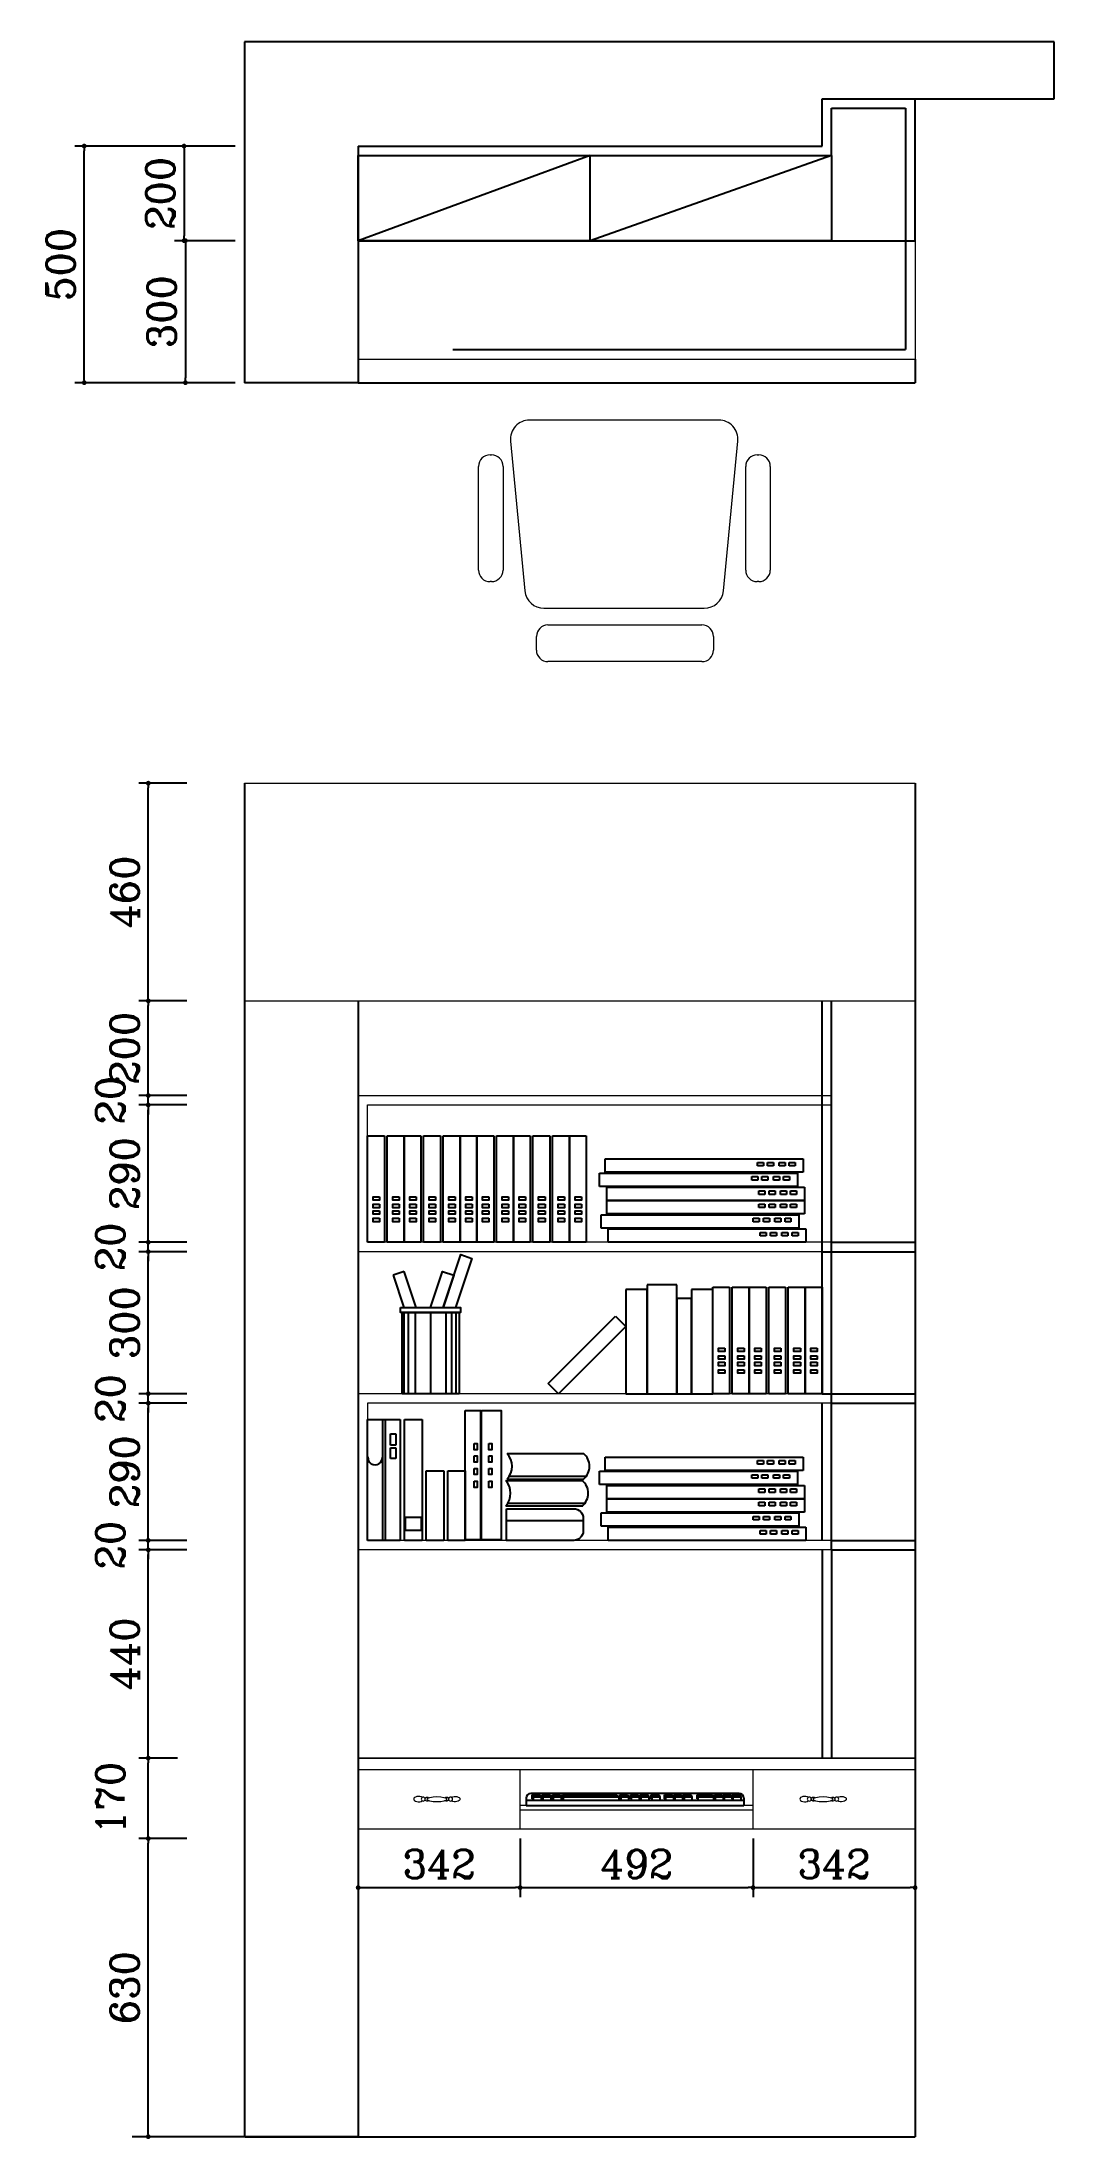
# Model space of a CAD drawing. Header units: millimetres. Extents: x 450898 to 533685, y -921830 to -458543.
# Drawn here: x 512456 to 514594, y -912494 to -908063 of the extents above; entities that cross this region are included whole.
import ezdxf

# ---------------------------------------------------------------- set-up
doc = ezdxf.new("R2010")
doc.units = ezdxf.units.MM
doc.header["$MEASUREMENT"] = 0
doc.header["$PDMODE"] = 3
doc.layers.get('0').update_dxf_attribs({"linetype": 'CONTINUOUS'})
doc.layers.get('DEFPOINTS').update_dxf_attribs({"linetype": 'CONTINUOUS'})
for name, color, linetype in [('3', 44, 'CONTINUOUS'), ('LAYER2', 4, 'CONTINUOUS'), ('LAYER4', 7, 'CONTINUOUS'), ('墙线', 5, 'CONTINUOUS'), ('家具', 7, 'CONTINUOUS'), ('家具内线', 8, 'CONTINUOUS'), ('家具外线', 4, 'CONTINUOUS')]:
    doc.layers.add(name, color=color, linetype=linetype)
doc.layers.add('门窗', color=4, linetype='CONTINUOUS', lineweight=13)
doc.styles.add('HZXY', font='complex.shx', dxfattribs={"bigfont": 'HZXY.shx'})
doc.styles.get("Standard").update_dxf_attribs({"font": 'complex.shx', "bigfont": 'hzxy.shx'})
doc.dimstyles.new('DIM30', dxfattribs={"dimtxt": 60, "dimasz": 10, "dimexe": 20, "dimexo": 20, "dimgap": 20, "dimtad": 1, "dimdec": 0, "dimzin": 0, "dimdsep": 46, "dimtxsty": 'HZXY', "dimblk": 'DOT', "dimcen": 0, "dimclrd": 2, "dimclre": 2, "dimclrt": 2, "dimadec": 0, "dimazin": 0, "dimtfac": 1, "dimtdec": 0, "dimtmove": 2, "dimatfit": 3, "dimfxl": 0, "dimtolj": 1, "dimtzin": 0, "dimarcsym": 0})

msp = doc.modelspace()

# ---------------------------------------------------------------- blocks, each defined once
blk = doc.blocks.new('A$C4FB95F37')
at = {"layer": '门窗'}
for p, q in [((73.6, 588.7), (73.6, 591.9)), ((97.9, 616.2), (317.1, 616.2)), ((341.4, 591.9), (341.4, 588.7)), ((361.1, 517.2), (44.4, 547.6)), ((317.1, 564.4), (97.9, 564.4)), ((0, 507.3), (0, 107.9)), ((457.3, 496.2), (486.2, 496.2)), ((397.8, 138.2), (397.8, 476.9)), ((433, 146.6), (433, 471.9)), ((510.5, 471.9), (510.5, 146.6)), ((44.4, 67.5), (361.1, 97.9)), ((486.2, 122.3), (457.3, 122.3)), ((97.9, 51.7), (317.1, 51.7)), ((73.6, 24.3), (73.6, 27.4)), ((317.1, 0), (97.9, 0)), ((341.4, 27.4), (341.4, 24.3))]:
    blk.add_line(p, q, dxfattribs=at)
for centre, radius, start, end in [((97.9, 591.9), 24.3, 90, 180), ((97.9, 588.7), 24.3, 180, 270), ((317.1, 591.9), 24.3, 0, 90), ((317.1, 588.7), 24.3, 270, 0), ((40.5, 507.3), 40.5, 84.5243, 180), ((357.3, 476.9), 40.5, 0, 84.5243), ((457.3, 471.9), 24.3, 90, 180), ((486.2, 471.9), 24.3, 0, 90), ((357.3, 138.2), 40.5, 275.4757, 0), ((457.3, 146.6), 24.3, 180, 270), ((486.2, 146.6), 24.3, 270, 0), ((40.5, 107.9), 40.5, 180, 275.4757), ((97.9, 27.4), 24.3, 90, 180), ((317.1, 27.4), 24.3, 0, 90), ((97.9, 24.3), 24.3, 180, 270), ((317.1, 24.3), 24.3, 270, 0)]:
    blk.add_arc(centre, radius, start, end, dxfattribs=at)
blk = doc.blocks.new('A$C0ECD4FA4')
at = {"color": 8}
for centre in [(21, 6.3), (81.2, 6.3)]:
    blk.add_circle(centre, 4.4, dxfattribs=at)
for centre, start, end in [((29.6, 6.3), 44.0172, 308.4791), ((72.5, 6.3), 231.5209, 135.9828)]:
    blk.add_arc(centre, 4.4, start, end, dxfattribs=at)
blk.add_ellipse((10.5, 6.3), major_axis=(-10.5, 0), ratio=0.554056, start_param=3.829133, end_param=8.737237, dxfattribs=at)
at = {"color": 8, "extrusion": (0, 0, -1)}
blk.add_ellipse((51.1, 6), major_axis=(22, 0), ratio=0.272936, dxfattribs=at)
blk.add_ellipse((91.7, 6.3), major_axis=(10.5, 0), ratio=0.554056, start_param=3.829133, end_param=8.737237, dxfattribs=at)
blk = doc.blocks.new('ncf')
at = {"layer": '家具内线'}
for p, q in [((25486.3, -7437.2), (25488.6, -7441)), ((25488.6, -7449.2), (25488.6, -7441)), ((25488.6, -7441), (25504.7, -7441)), ((25507.2, -7437.2), (25509.5, -7441)), ((25509.5, -7449.2), (25509.5, -7441)), ((25509.5, -7441), (25525.5, -7441)), ((25529.1, -7437.2), (25531.4, -7441)), ((25531.4, -7449.2), (25531.4, -7441)), ((25531.4, -7441), (25547.5, -7441)), ((25552.3, -7441), (25669, -7441)), ((25552.3, -7449.2), (25552.3, -7441)), ((25671.4, -7437.2), (25673.7, -7441)), ((25673.7, -7449.2), (25673.7, -7441)), ((25673.7, -7441), (25689.8, -7441)), ((25687.5, -7437.2), (25687.5, -7441)), ((25693.4, -7437.2), (25695.7, -7441)), ((25695.7, -7449.2), (25695.7, -7441)), ((25695.7, -7441), (25711.8, -7441)), ((25714.2, -7437.2), (25716.5, -7441)), ((25716.5, -7449.2), (25716.5, -7441)), ((25716.5, -7441), (25732.6, -7441)), ((25737.3, -7437.2), (25739.6, -7441)), ((25739.6, -7449.2), (25739.6, -7441)), ((25739.6, -7441), (25755.7, -7441)), ((25765.8, -7437.2), (25768.1, -7441)), ((25768.1, -7449.2), (25768.1, -7441)), ((25768.1, -7441), (25784.2, -7441)), ((25785.5, -7437.2), (25787.8, -7441)), ((25787.8, -7441), (25803.8, -7441)), ((25787.8, -7449.2), (25787.8, -7441)), ((25805.2, -7437.2), (25807.5, -7441)), ((25807.5, -7449.2), (25807.5, -7441)), ((25807.5, -7441), (25823.6, -7441)), ((25834.4, -7437.2), (25836.7, -7441)), ((25836.7, -7449.2), (25836.7, -7441)), ((25836.7, -7441), (25852.8, -7441)), ((25852.9, -7441), (25869, -7441)), ((25871.2, -7437.2), (25873.5, -7441)), ((25873.5, -7449.2), (25873.5, -7441)), ((25873.5, -7441), (25889.6, -7441)), ((25890.2, -7437.2), (25892.5, -7441)), ((25892.5, -7449.2), (25892.5, -7441)), ((25892.5, -7441), (25908.6, -7441)), ((25908.5, -7437.2), (25910.8, -7441)), ((25910.8, -7449.2), (25910.8, -7441)), ((25910.8, -7441), (25926.9, -7441))]:
    blk.add_line(p, q, dxfattribs=at)
at = {"layer": '家具外线', "color": 44}
for p, q in [((25473, -7444.2), (25473, -7459.2)), ((25923, -7434.2), (25483, -7434.2)), ((25486.3, -7437.2), (25502.4, -7437.2)), ((25486.3, -7445.4), (25486.3, -7437.2)), ((25502.4, -7437.2), (25504.7, -7441)), ((25504.7, -7441), (25504.7, -7449.2)), ((25507.2, -7437.2), (25523.3, -7437.2)), ((25507.2, -7445.4), (25507.2, -7437.2)), ((25523.3, -7437.2), (25525.5, -7441)), ((25525.5, -7441), (25525.5, -7449.2)), ((25529.1, -7437.2), (25545.2, -7437.2)), ((25529.1, -7445.4), (25529.1, -7437.2)), ((25545.2, -7437.2), (25547.5, -7441)), ((25547.5, -7441), (25547.5, -7449.2)), ((25550, -7437.2), (25663.1, -7437.2)), ((25550, -7445.4), (25550, -7437.2)), ((25550, -7437.2), (25552.3, -7441)), ((25663.1, -7437.2), (25663.1, -7441)), ((25669, -7441), (25663.1, -7437.2)), ((25669, -7441), (25669, -7449.2)), ((25671.4, -7437.2), (25687.5, -7437.2)), ((25671.4, -7445.4), (25671.4, -7437.2)), ((25687.5, -7437.2), (25689.8, -7441)), ((25689.8, -7441), (25689.8, -7449.2)), ((25693.4, -7437.2), (25709.5, -7437.2)), ((25693.4, -7445.4), (25693.4, -7437.2)), ((25709.5, -7437.2), (25711.8, -7441)), ((25711.8, -7441), (25711.8, -7449.2)), ((25714.2, -7437.2), (25730.3, -7437.2)), ((25714.2, -7445.4), (25714.2, -7437.2)), ((25730.3, -7437.2), (25732.6, -7441)), ((25732.6, -7441), (25732.6, -7449.2)), ((25737.3, -7437.2), (25753.4, -7437.2)), ((25737.3, -7445.4), (25737.3, -7437.2)), ((25753.4, -7437.2), (25755.7, -7441)), ((25755.7, -7441), (25755.7, -7449.2)), ((25765.8, -7437.2), (25781.9, -7437.2)), ((25765.8, -7445.4), (25765.8, -7437.2)), ((25781.9, -7437.2), (25784.2, -7441)), ((25784.2, -7441), (25784.2, -7449.2)), ((25785.5, -7437.2), (25801.6, -7437.2)), ((25785.5, -7445.4), (25785.5, -7437.2)), ((25801.6, -7437.2), (25803.8, -7441)), ((25803.8, -7441), (25803.8, -7449.2)), ((25805.2, -7445.4), (25805.2, -7437.2)), ((25805.2, -7437.2), (25821.3, -7437.2)), ((25821.3, -7437.2), (25823.6, -7441)), ((25823.6, -7441), (25823.6, -7449.2)), ((25834.4, -7437.2), (25850.5, -7437.2)), ((25834.4, -7445.4), (25834.4, -7437.2)), ((25850.6, -7437.2), (25866.7, -7437.2)), ((25866.7, -7437.2), (25869, -7441)), ((25869, -7441), (25869, -7449.2)), ((25871.2, -7445.4), (25871.2, -7437.2)), ((25871.2, -7437.2), (25887.3, -7437.2)), ((25887.3, -7437.2), (25889.6, -7441)), ((25889.6, -7441), (25889.6, -7449.2)), ((25890.2, -7437.2), (25906.3, -7437.2)), ((25890.2, -7445.4), (25890.2, -7437.2)), ((25906.3, -7437.2), (25908.5, -7441)), ((25908.5, -7437.2), (25924.6, -7437.2)), ((25908.5, -7445.4), (25908.5, -7437.2)), ((25908.6, -7441), (25908.6, -7449.2)), ((25924.6, -7437.2), (25926.9, -7441)), ((25926.9, -7441), (25926.9, -7449.2)), ((25933, -7444.2), (25933, -7459.2)), ((25933, -7449.2), (25473, -7449.2)), ((25473, -7459.2), (25933, -7459.2)), ((25486.3, -7445.4), (25488.6, -7449.2)), ((25509.5, -7449.2), (25507.2, -7445.4)), ((25531.4, -7449.2), (25529.1, -7445.4)), ((25552.3, -7449.2), (25550, -7445.4)), ((25671.4, -7445.4), (25673.7, -7449.2)), ((25693.4, -7445.4), (25695.7, -7449.2)), ((25714.2, -7445.4), (25716.5, -7449.2)), ((25737.3, -7445.4), (25739.6, -7449.2)), ((25765.8, -7445.4), (25768.1, -7449.2)), ((25785.5, -7445.4), (25787.8, -7449.2)), ((25805.2, -7445.4), (25807.5, -7449.2)), ((25834.4, -7445.4), (25836.7, -7449.2)), ((25871.2, -7445.4), (25873.5, -7449.2)), ((25890.2, -7445.4), (25892.5, -7449.2))]:
    blk.add_line(p, q, dxfattribs=at)
at = {"layer": '家具外线'}
blk.add_line((25550, -7445.4), (25550, -7437.2), dxfattribs=at)
at = {"layer": '家具外线', "color": 44}
for centre, start, end in [((25483, -7444.2), 90, 180), ((25923, -7444.2), 0, 90)]:
    blk.add_arc(centre, 10, start, end, dxfattribs=at)
blk = doc.blocks.new('etyu57u')
at = {"layer": '3', "color": 8}
for p, q in [((456618.5, -361829.6), (456654.2, -361829.6)), ((456618.5, -362054.3), (456618.5, -361829.6)), ((456654.2, -361829.6), (456654.2, -362054.3)), ((456659.8, -361829.6), (456695.5, -361829.6)), ((456659.8, -362054.3), (456659.8, -361829.6)), ((456695.5, -361829.6), (456731.2, -361829.6)), ((456695.5, -362054.3), (456695.5, -361829.6)), ((456695.5, -361829.6), (456695.5, -362054.3)), ((456731.2, -361829.6), (456731.2, -362054.3)), ((456736.8, -362054.3), (456736.8, -361829.6)), ((456736.8, -361829.6), (456772.5, -361829.6)), ((456772.5, -361829.6), (456772.5, -362054.3)), ((456778.2, -361829.6), (456813.8, -361829.6)), ((456778.2, -362054.3), (456778.2, -361829.6)), ((456813.8, -361829.6), (456849.5, -361829.6)), ((456813.8, -361829.6), (456813.8, -362054.3)), ((456813.8, -362054.3), (456813.8, -361829.6)), ((456849.5, -361829.6), (456849.5, -362054.3)), ((456654.2, -362054.3), (456618.5, -362054.3)), ((456695.5, -362054.3), (456659.8, -362054.3)), ((456731.2, -362054.3), (456695.5, -362054.3)), ((456772.5, -362054.3), (456736.8, -362054.3)), ((456813.8, -362054.3), (456778.2, -362054.3)), ((456849.5, -362054.3), (456813.8, -362054.3))]:
    blk.add_line(p, q, dxfattribs=at)
for points in [[(456643.9, -361958.2), (456643.9, -361965.5), (456630.4, -361965.5), (456630.4, -361958.2)], [(456643.9, -361974), (456643.9, -361981.3), (456630.4, -361981.3), (456630.4, -361974)], [(456643.9, -361987.9), (456643.9, -361995.3), (456630.4, -361995.3), (456630.4, -361987.9)], [(456685.2, -361958.2), (456685.2, -361965.5), (456671.7, -361965.5), (456671.7, -361958.2)], [(456685.2, -361974), (456685.2, -361981.3), (456671.7, -361981.3), (456671.7, -361974)], [(456685.2, -361987.9), (456685.2, -361995.3), (456671.7, -361995.3), (456671.7, -361987.9)], [(456720.9, -361958.2), (456720.9, -361965.5), (456707.4, -361965.5), (456707.4, -361958.2)], [(456720.9, -361974), (456720.9, -361981.3), (456707.4, -361981.3), (456707.4, -361974)], [(456720.9, -361987.9), (456720.9, -361995.3), (456707.4, -361995.3), (456707.4, -361987.9)], [(456762.2, -361958.2), (456762.2, -361965.5), (456748.7, -361965.5), (456748.7, -361958.2)], [(456762.2, -361974), (456762.2, -361981.3), (456748.7, -361981.3), (456748.7, -361974)], [(456762.2, -361987.9), (456762.2, -361995.3), (456748.7, -361995.3), (456748.7, -361987.9)], [(456803.6, -361958.2), (456803.6, -361965.5), (456790.1, -361965.5), (456790.1, -361958.2)], [(456803.6, -361974), (456803.6, -361981.3), (456790.1, -361981.3), (456790.1, -361974)], [(456803.6, -361987.9), (456803.6, -361995.3), (456790.1, -361995.3), (456790.1, -361987.9)], [(456839.2, -361958.2), (456839.2, -361965.5), (456825.7, -361965.5), (456825.7, -361958.2)], [(456839.2, -361974), (456839.2, -361981.3), (456825.7, -361981.3), (456825.7, -361974)], [(456839.2, -361987.9), (456839.2, -361995.3), (456825.7, -361995.3), (456825.7, -361987.9)], [(456643.9, -362003.7), (456643.9, -362011), (456630.4, -362011), (456630.4, -362003.7)], [(456685.2, -362003.7), (456685.2, -362011), (456671.7, -362011), (456671.7, -362003.7)], [(456720.9, -362003.7), (456720.9, -362011), (456707.4, -362011), (456707.4, -362003.7)], [(456762.2, -362003.7), (456762.2, -362011), (456748.7, -362011), (456748.7, -362003.7)], [(456803.6, -362003.7), (456803.6, -362011), (456790.1, -362011), (456790.1, -362003.7)], [(456839.2, -362003.7), (456839.2, -362011), (456825.7, -362011), (456825.7, -362003.7)]]:
    blk.add_lwpolyline(points, close=True, dxfattribs=at)
blk = doc.blocks.new('A$C261001CD')
at = {"layer": 'LAYER4', "color": 44}
for p, q in [((0, 0), (0, 255.1)), ((0, 255.1), (36.8, 255.1)), ((32.2, 0), (32.2, 255.1)), ((32.2, 255.1), (69, 255.1)), ((36.8, 255.1), (36.8, 0)), ((48, 201.3), (48, 225.2)), ((48, 225.2), (59.3, 225.2)), ((59.3, 225.2), (59.3, 201.3)), ((69, 255.1), (69, 0)), ((78.2, 0), (78.2, 255.1)), ((78.2, 255.1), (115, 255.1)), ((115, 255.1), (115, 0)), ((59.3, 201.3), (48, 201.3)), ((48.6, 173.3), (48.6, 195.9)), ((48.6, 195.9), (59.3, 195.9)), ((59.3, 195.9), (59.3, 173.3)), ((59.3, 173.3), (48.6, 173.3)), ((123.9, 0), (123.9, 147.1)), ((123.9, 147.1), (160.7, 147.1)), ((160.7, 147.1), (160.7, 0)), ((169.5, 0), (169.5, 147.1)), ((169.5, 147.1), (206.3, 147.1)), ((206.3, 147.1), (206.3, 0)), ((79.9, 21), (79.9, 48.9)), ((79.9, 48.9), (113.2, 48.9)), ((113.2, 48.9), (113.2, 21)), ((36.8, 0), (0, 0)), ((69, 0), (32.2, 0)), ((115, 0), (78.2, 0)), ((113.2, 21), (79.9, 21)), ((160.7, 0), (123.9, 0)), ((206.3, 0), (169.5, 0))]:
    blk.add_line(p, q, dxfattribs=at)
blk.add_arc((16, 175), 15.4, 173.9022, 3.6087, dxfattribs=at)
blk = doc.blocks.new('A$C64302B86')
at = {"color": 44}
for p, q in [((23.6, 258.5), (0, 250.6)), ((0, 250.6), (22.7, 182.4)), ((48.9, 182.4), (23.6, 258.5)), ((19, 171.4), (139.4, 171.4)), ((19, 0), (19, 171.4)), ((23.7, 0), (23.7, 171.4)), ((32.4, 0), (32.4, 171.4)), ((47, 0), (47, 171.4)), ((79.7, 0), (79.7, 171.4)), ((111.8, 0), (111.8, 171.4)), ((124, 0), (124, 171.4)), ((133.4, 0), (133.4, 171.4)), ((139.4, 171.4), (139.4, 0)), ((139.4, 0), (19, 0))]:
    blk.add_line(p, q, dxfattribs=at)
for points in [[(105.8, 182.4), (142.8, 293.8), (166.4, 285.9), (131.9, 182.4)], [(79.3, 182.4), (104.6, 258.5), (128.2, 250.6), (105.5, 182.4)]]:
    blk.add_lwpolyline(points, dxfattribs=at)
blk.add_lwpolyline([(15.9, 182.4), (142.7, 182.4), (142.7, 171.4), (15.9, 171.4)], close=True, dxfattribs=at)
blk = doc.blocks.new('A$C3E9810D8')
at = {"layer": 'LAYER2', "color": 0}
for p, q in [((208.9, 230), (208.9, 0)), ((271.6, 230), (208.9, 230)), ((271.6, 0), (271.6, 230)), ((163.9, 220), (163.9, 0)), ((208.9, 220), (163.9, 220)), ((208.9, 0), (208.9, 220)), ((271.6, 201.1), (271.6, 0)), ((302.3, 201.1), (271.6, 201.1)), ((302.3, 220), (302.3, 0)), ((347.3, 220), (302.3, 220)), ((302.3, 0), (302.3, 201.1)), ((347.3, 0), (347.3, 220)), ((0, 21.7), (142.2, 163.9)), ((163.9, 142.2), (21.7, 0)), ((142.2, 163.9), (163.9, 142.2)), ((21.7, 0), (0, 21.7)), ((163.9, 0), (208.9, 0)), ((208.9, 0), (271.6, 0)), ((271.6, 0), (302.3, 0)), ((302.3, 0), (347.3, 0))]:
    blk.add_line(p, q, dxfattribs=at)
blk = doc.blocks.new('A$C4542483F')
blk.add_blockref('A$C3E9810D8', (0, 0))
blk = doc.blocks.new('A$C62626C3C')
blk.add_blockref('A$C4542483F', (0, 0))
blk = doc.blocks.new('A$C2EC76EC7')
at = {"xscale": -1}
blk.add_blockref('A$C62626C3C', (347.3, 0), dxfattribs=at)
blk = doc.blocks.new('tyry')
at = {"color": 0}
for p, q in [((44769.5, -94756.9), (44769.5, -94728.7)), ((44781.5, -94727), (44781.5, -94698.8)), ((44781.5, -94698.8), (45199.5, -94698.8)), ((45187.6, -94728.7), (45187.6, -94756.9)), ((45199.5, -94698.8), (45199.5, -94727)), ((44784.5, -94786.9), (44784.5, -94758.7)), ((45202.5, -94758.7), (45202.5, -94786.9)), ((44772.5, -94845), (44772.5, -94816.8)), ((44772.5, -94816.8), (45190.6, -94816.8)), ((44784.5, -94815), (44784.5, -94786.9)), ((45190.6, -94816.8), (45190.6, -94845)), ((45202.5, -94786.9), (45202.5, -94815)), ((45190.6, -94845), (44772.5, -94845)), ((44787.5, -94874.9), (44787.5, -94846.7)), ((45205.5, -94846.7), (45205.5, -94874.9)), ((45205.5, -94874.9), (44787.5, -94874.9))]:
    blk.add_line(p, q, dxfattribs=at)
at = {"color": 44}
for p, q in [((44769.5, -94728.7), (45187.6, -94728.7)), ((45199.5, -94727), (44781.5, -94727)), ((45091, -94743.7), (45091, -94736.1)), ((45091, -94736.1), (45103.7, -94736.1)), ((45103, -94713.8), (45103, -94706.2)), ((45103, -94706.2), (45115.7, -94706.2)), ((45115.7, -94713.8), (45103, -94713.8)), ((45103.7, -94736.1), (45103.7, -94743.7)), ((45112.5, -94743.7), (45112.5, -94736.1)), ((45112.5, -94736.1), (45125.2, -94736.1)), ((45115.7, -94706.2), (45115.7, -94713.8)), ((45124.5, -94713.8), (45124.5, -94706.2)), ((45124.5, -94706.2), (45137.2, -94706.2)), ((45137.2, -94713.8), (45124.5, -94713.8)), ((45125.2, -94736.1), (45125.2, -94743.7)), ((45136.6, -94743.7), (45136.6, -94736.1)), ((45136.6, -94736.1), (45149.3, -94736.1)), ((45137.2, -94706.2), (45137.2, -94713.8)), ((45148.6, -94713.8), (45148.6, -94706.2)), ((45148.6, -94706.2), (45161.3, -94706.2)), ((45161.3, -94713.8), (45148.6, -94713.8)), ((45149.3, -94736.1), (45149.3, -94743.7)), ((45158.2, -94743.7), (45158.2, -94736.1)), ((45158.2, -94736.1), (45170.8, -94736.1)), ((45161.3, -94706.2), (45161.3, -94713.8)), ((45170.2, -94713.8), (45170.2, -94706.2)), ((45170.2, -94706.2), (45182.8, -94706.2)), ((45182.8, -94713.8), (45170.2, -94713.8)), ((45170.8, -94736.1), (45170.8, -94743.7)), ((45182.8, -94706.2), (45182.8, -94713.8)), ((45187.6, -94756.9), (44769.5, -94756.9)), ((44784.5, -94758.7), (45202.5, -94758.7)), ((45103.7, -94743.7), (45091, -94743.7)), ((45106, -94773.7), (45106, -94766.1)), ((45106, -94766.1), (45118.7, -94766.1)), ((45118.7, -94773.7), (45106, -94773.7)), ((45125.2, -94743.7), (45112.5, -94743.7)), ((45118.7, -94766.1), (45118.7, -94773.7)), ((45127.5, -94773.7), (45127.5, -94766.1)), ((45127.5, -94766.1), (45140.2, -94766.1)), ((45140.2, -94773.7), (45127.5, -94773.7)), ((45149.3, -94743.7), (45136.6, -94743.7)), ((45140.2, -94766.1), (45140.2, -94773.7)), ((45151.6, -94773.7), (45151.6, -94766.1)), ((45151.6, -94766.1), (45164.3, -94766.1)), ((45164.3, -94773.7), (45151.6, -94773.7)), ((45170.8, -94743.7), (45158.2, -94743.7)), ((45164.3, -94766.1), (45164.3, -94773.7)), ((45173.1, -94773.7), (45173.1, -94766.1)), ((45173.1, -94766.1), (45185.8, -94766.1)), ((45185.8, -94773.7), (45173.1, -94773.7)), ((45185.8, -94766.1), (45185.8, -94773.7)), ((45202.5, -94786.9), (44784.5, -94786.9)), ((44784.5, -94786.9), (45202.5, -94786.9)), ((45202.5, -94815), (44784.5, -94815)), ((45094, -94824.2), (45106.7, -94824.2)), ((45094, -94831.8), (45094, -94824.2)), ((45106, -94794.2), (45118.7, -94794.2)), ((45106, -94801.8), (45106, -94794.2)), ((45118.7, -94801.8), (45106, -94801.8)), ((45106.7, -94824.2), (45106.7, -94831.8)), ((45115.5, -94824.2), (45128.2, -94824.2)), ((45115.5, -94831.8), (45115.5, -94824.2)), ((45118.7, -94794.2), (45118.7, -94801.8)), ((45127.5, -94794.2), (45140.2, -94794.2)), ((45127.5, -94801.8), (45127.5, -94794.2)), ((45140.2, -94801.8), (45127.5, -94801.8)), ((45128.2, -94824.2), (45128.2, -94831.8)), ((45139.6, -94824.2), (45152.3, -94824.2)), ((45139.6, -94831.8), (45139.6, -94824.2)), ((45140.2, -94794.2), (45140.2, -94801.8)), ((45151.6, -94794.2), (45164.3, -94794.2)), ((45151.6, -94801.8), (45151.6, -94794.2)), ((45164.3, -94801.8), (45151.6, -94801.8)), ((45152.3, -94824.2), (45152.3, -94831.8)), ((45161.2, -94824.2), (45173.8, -94824.2)), ((45161.2, -94831.8), (45161.2, -94824.2)), ((45164.3, -94794.2), (45164.3, -94801.8)), ((45173.1, -94794.2), (45185.8, -94794.2)), ((45173.1, -94801.8), (45173.1, -94794.2)), ((45185.8, -94801.8), (45173.1, -94801.8)), ((45173.8, -94824.2), (45173.8, -94831.8)), ((45185.8, -94794.2), (45185.8, -94801.8)), ((44787.5, -94846.7), (45205.5, -94846.7)), ((45106.7, -94831.8), (45094, -94831.8)), ((45109, -94854.1), (45121.7, -94854.1)), ((45109, -94861.7), (45109, -94854.1)), ((45121.7, -94861.7), (45109, -94861.7)), ((45128.2, -94831.8), (45115.5, -94831.8)), ((45121.7, -94854.1), (45121.7, -94861.7)), ((45130.5, -94854.1), (45143.2, -94854.1)), ((45130.5, -94861.7), (45130.5, -94854.1)), ((45143.2, -94861.7), (45130.5, -94861.7)), ((45152.3, -94831.8), (45139.6, -94831.8)), ((45143.2, -94854.1), (45143.2, -94861.7)), ((45154.6, -94854.1), (45167.3, -94854.1)), ((45154.6, -94861.7), (45154.6, -94854.1)), ((45167.3, -94861.7), (45154.6, -94861.7)), ((45173.8, -94831.8), (45161.2, -94831.8)), ((45167.3, -94854.1), (45167.3, -94861.7)), ((45176.1, -94854.1), (45188.8, -94854.1)), ((45176.1, -94861.7), (45176.1, -94854.1)), ((45188.8, -94861.7), (45176.1, -94861.7)), ((45188.8, -94854.1), (45188.8, -94861.7))]:
    blk.add_line(p, q, dxfattribs=at)
at = {"color": 0, "oblique": -180, "text_generation_flag": 6, "flags": 9}
for tag in ['XSIZE', 'YSIZE']:
    blk.add_attdef(tag, (44784.5, -94786.9), '', height=0.64, rotation=180, dxfattribs=at)
at = {"color": 44, "oblique": -180, "text_generation_flag": 6, "flags": 9}
for tag in ['YSIZE', 'XSIZE']:
    blk.add_attdef(tag, (44787.5, -94874.9), '', height=0.64, rotation=180, dxfattribs=at)
blk = doc.blocks.new('A$C0CC0428E')
at = {"layer": '门窗'}
for p, q in [((0, 960), (1000, 960)), ((0, 630), (0, 940)), ((20, 940), (1000, 940)), ((20, 650), (20, 940)), ((1000, 960), (1000, 940)), ((980, 630), (0, 630)), ((1000, 650), (20, 650)), ((980, 630), (980, 330)), ((1000, 650), (1000, 310)), ((980, 330), (0, 330)), ((0, 330), (0, 0)), ((1000, 310), (20, 310)), ((20, 310), (20, 20)), ((1000, 0), (0, 0)), ((1000, 20), (20, 20)), ((1000, 0), (1000, 20))]:
    blk.add_line(p, q, dxfattribs=at)
blk = doc.blocks.new('A$C25B13C5D')
at = {"layer": 'LAYER4', "color": 44}
for p, q in [((88.4, 183.4), (250.7, 183.4)), ((93.1, 135.4), (255.4, 135.4)), ((85.7, 126.6), (248, 126.6)), ((88.4, 129.5), (250.7, 129.5)), ((85.7, 72.7), (248, 72.7)), ((90.4, 78.5), (252.7, 78.5)), ((86.9, 42.2), (249.2, 42.2))]:
    blk.add_line(p, q, dxfattribs=at)
for points in [[(0, 274.3), (31.8, 274.3), (31.8, 1.1), (0, 1.1)], [(34.6, 274.3), (75.9, 274.3), (75.9, 1.1), (34.6, 1.1)], [(18.8, 204.6), (25.3, 204.6), (25.3, 191.5), (18.8, 191.5)], [(18.8, 178.3), (25.3, 178.3), (25.3, 165.2), (18.8, 165.2)], [(49.6, 204.6), (56.2, 204.6), (56.2, 191.5), (49.6, 191.5)], [(49.6, 178.3), (56.2, 178.3), (56.2, 165.2), (49.6, 165.2)], [(18.8, 152.1), (25.3, 152.1), (25.3, 138.9), (18.8, 138.9)], [(49.6, 152.1), (56.2, 152.1), (56.2, 138.9), (49.6, 138.9)], [(18.8, 124.9), (25.3, 124.9), (25.3, 111.8), (18.8, 111.8)], [(49.6, 124.9), (56.2, 124.9), (56.2, 111.8), (49.6, 111.8)]]:
    blk.add_lwpolyline(points, close=True, dxfattribs=at)
blk.add_lwpolyline([(86.9, 66.8), (229.2, 66.8, -0.414214), (249.2, 46.8), (249.2, 20, -0.414214), (229.2, 0), (86.9, 0)], format="xyb", close=True, dxfattribs=at)
for centre, radius, start, end in [((58.3, 156.5), 40.4, 318.1124, 41.8876), ((227.9, 156.5), 34.6, 308.7815, 51.2185), ((53.3, 99.6), 42.2, 320.2633, 39.7367), ((225.2, 99.6), 34.6, 308.7815, 51.2185)]:
    blk.add_arc(centre, radius, start, end, dxfattribs=at)
blk = doc.blocks.new('_DOT')
at = {"color": 0, "linetype": 'ByBlock'}
blk.add_line((-0.5, 0), (-1, 0), dxfattribs=at)
at = {"color": 0, "linetype": 'ByBlock', "const_width": 0.5}
blk.add_lwpolyline([(-0.25, 0, 1), (0.25, 0, 1)], format="xyb", close=True, dxfattribs=at)
blk = doc.blocks.new('*D806')
at = {"layer": 'DEFPOINTS', "color": 2, "lineweight": -2}
for p, q in [((512742.1, -911688.8), (512660.4, -911688.8)), ((512680.4, -911848.8), (512680.4, -911698.8)), ((512762.1, -911858.8), (512660.4, -911858.8))]:
    blk.add_line(p, q, dxfattribs=at)
at = {"layer": 'DEFPOINTS', "color": 0}
for p in [(512680.4, -911688.8), (512762.1, -911688.8), (512782.1, -911858.8)]:
    blk.add_point(p, dxfattribs=at)
at = {"layer": 'DEFPOINTS', "color": 2, "lineweight": -2, "xscale": 10, "yscale": 10, "zscale": 10}
for p, rotation in [((512680.4, -911688.8), 90), ((512680.4, -911858.8), 270)]:
    blk.add_blockref('_DOT', p, dxfattribs=dict(at, rotation=rotation))
at = {"layer": 'DEFPOINTS', "color": 2, "insert": (512600.4, -911773.8), "char_height": 60, "attachment_point": 5, "rotation": 90, "style": 'HZXY'}
blk.add_mtext('\\A1;170', dxfattribs=at)
blk = doc.blocks.new('*D807')
at = {"layer": 'DEFPOINTS', "color": 2, "lineweight": -2}
for p, q in [((512762.1, -911248.8), (512660.4, -911248.8)), ((512680.4, -911678.8), (512680.4, -911258.8)), ((512742.1, -911688.8), (512660.4, -911688.8))]:
    blk.add_line(p, q, dxfattribs=at)
at = {"layer": 'DEFPOINTS', "color": 0}
for p in [(512680.4, -911248.8), (512782.1, -911248.8), (512762.1, -911688.8)]:
    blk.add_point(p, dxfattribs=at)
at = {"layer": 'DEFPOINTS', "color": 2, "lineweight": -2, "xscale": 10, "yscale": 10, "zscale": 10}
for p, rotation in [((512680.4, -911248.8), 90), ((512680.4, -911688.8), 270)]:
    blk.add_blockref('_DOT', p, dxfattribs=dict(at, rotation=rotation))
at = {"layer": 'DEFPOINTS', "color": 2, "insert": (512630.4, -911468.8), "char_height": 60, "attachment_point": 5, "rotation": 90, "style": 'HZXY'}
blk.add_mtext('\\A1;440', dxfattribs=at)
blk = doc.blocks.new('*D808')
at = {"layer": 'DEFPOINTS', "color": 2, "lineweight": -2}
for p, q in [((512680.4, -911218.8), (512680.4, -911208.8)), ((512762.1, -911228.8), (512660.4, -911228.8)), ((512762.1, -911248.8), (512660.4, -911248.8)), ((512680.4, -911248.8), (512680.4, -911228.8)), ((512680.4, -911258.8), (512680.4, -911268.8))]:
    blk.add_line(p, q, dxfattribs=at)
at = {"layer": 'DEFPOINTS', "color": 0}
for p in [(512680.4, -911228.8), (512782.1, -911228.8), (512782.1, -911248.8)]:
    blk.add_point(p, dxfattribs=at)
at = {"layer": 'DEFPOINTS', "color": 2, "lineweight": -2, "xscale": 10, "yscale": 10, "zscale": 10}
for p, rotation in [((512680.4, -911228.8), 270), ((512680.4, -911248.8), 90)]:
    blk.add_blockref('_DOT', p, dxfattribs=dict(at, rotation=rotation))
at = {"layer": 'DEFPOINTS', "color": 2, "insert": (512600.4, -911238.8), "char_height": 60, "attachment_point": 5, "rotation": 90, "style": 'HZXY'}
blk.add_mtext('\\A1;20', dxfattribs=at)
blk = doc.blocks.new('*D809')
at = {"layer": 'DEFPOINTS', "color": 2, "lineweight": -2}
for p, q in [((512762.1, -910938.8), (512660.4, -910938.8)), ((512680.4, -911218.8), (512680.4, -910948.8)), ((512762.1, -911228.8), (512660.4, -911228.8))]:
    blk.add_line(p, q, dxfattribs=at)
at = {"layer": 'DEFPOINTS', "color": 0}
for p in [(512680.4, -910938.8), (512782.1, -910938.8), (512782.1, -911228.8)]:
    blk.add_point(p, dxfattribs=at)
at = {"layer": 'DEFPOINTS', "color": 2, "lineweight": -2, "xscale": 10, "yscale": 10, "zscale": 10}
for p, rotation in [((512680.4, -910938.8), 90), ((512680.4, -911228.8), 270)]:
    blk.add_blockref('_DOT', p, dxfattribs=dict(at, rotation=rotation))
at = {"layer": 'DEFPOINTS', "color": 2, "insert": (512630.4, -911083.8), "char_height": 60, "attachment_point": 5, "rotation": 90, "style": 'HZXY'}
blk.add_mtext('\\A1;290', dxfattribs=at)
blk = doc.blocks.new('*D810')
at = {"layer": 'DEFPOINTS', "color": 2, "lineweight": -2}
for p, q in [((512680.4, -910908.8), (512680.4, -910898.8)), ((512762.1, -910918.8), (512660.4, -910918.8)), ((512762.1, -910938.8), (512660.4, -910938.8)), ((512680.4, -910938.8), (512680.4, -910918.8)), ((512680.4, -910948.8), (512680.4, -910958.8))]:
    blk.add_line(p, q, dxfattribs=at)
at = {"layer": 'DEFPOINTS', "color": 0}
for p in [(512680.4, -910918.8), (512782.1, -910918.8), (512782.1, -910938.8)]:
    blk.add_point(p, dxfattribs=at)
at = {"layer": 'DEFPOINTS', "color": 2, "lineweight": -2, "xscale": 10, "yscale": 10, "zscale": 10}
for p, rotation in [((512680.4, -910918.8), 270), ((512680.4, -910938.8), 90)]:
    blk.add_blockref('_DOT', p, dxfattribs=dict(at, rotation=rotation))
at = {"layer": 'DEFPOINTS', "color": 2, "insert": (512600.4, -910928.8), "char_height": 60, "attachment_point": 5, "rotation": 90, "style": 'HZXY'}
blk.add_mtext('\\A1;20', dxfattribs=at)
blk = doc.blocks.new('*D811')
at = {"layer": 'DEFPOINTS', "color": 2, "lineweight": -2}
for p, q in [((512762.1, -910618.8), (512660.4, -910618.8)), ((512680.4, -910908.8), (512680.4, -910628.8)), ((512762.1, -910918.8), (512660.4, -910918.8))]:
    blk.add_line(p, q, dxfattribs=at)
at = {"layer": 'DEFPOINTS', "color": 0}
for p in [(512680.4, -910618.8), (512782.1, -910618.8), (512782.1, -910918.8)]:
    blk.add_point(p, dxfattribs=at)
at = {"layer": 'DEFPOINTS', "color": 2, "lineweight": -2, "xscale": 10, "yscale": 10, "zscale": 10}
for p, rotation in [((512680.4, -910618.8), 90), ((512680.4, -910918.8), 270)]:
    blk.add_blockref('_DOT', p, dxfattribs=dict(at, rotation=rotation))
at = {"layer": 'DEFPOINTS', "color": 2, "insert": (512630.4, -910768.8), "char_height": 60, "attachment_point": 5, "rotation": 90, "style": 'HZXY'}
blk.add_mtext('\\A1;300', dxfattribs=at)
blk = doc.blocks.new('*D812')
at = {"layer": 'DEFPOINTS', "color": 2, "lineweight": -2}
for p, q in [((512680.4, -910588.8), (512680.4, -910578.8)), ((512762.1, -910598.8), (512660.4, -910598.8)), ((512762.1, -910618.8), (512660.4, -910618.8)), ((512680.4, -910618.8), (512680.4, -910598.8)), ((512680.4, -910628.8), (512680.4, -910638.8))]:
    blk.add_line(p, q, dxfattribs=at)
at = {"layer": 'DEFPOINTS', "color": 0}
for p in [(512680.4, -910598.8), (512782.1, -910598.8), (512782.1, -910618.8)]:
    blk.add_point(p, dxfattribs=at)
at = {"layer": 'DEFPOINTS', "color": 2, "lineweight": -2, "xscale": 10, "yscale": 10, "zscale": 10}
for p, rotation in [((512680.4, -910598.8), 270), ((512680.4, -910618.8), 90)]:
    blk.add_blockref('_DOT', p, dxfattribs=dict(at, rotation=rotation))
at = {"layer": 'DEFPOINTS', "color": 2, "insert": (512600.4, -910608.8), "char_height": 60, "attachment_point": 5, "rotation": 90, "style": 'HZXY'}
blk.add_mtext('\\A1;20', dxfattribs=at)
blk = doc.blocks.new('*D813')
at = {"layer": 'DEFPOINTS', "color": 2, "lineweight": -2}
for p, q in [((512762.1, -910308.8), (512660.4, -910308.8)), ((512680.4, -910588.8), (512680.4, -910318.8)), ((512762.1, -910598.8), (512660.4, -910598.8))]:
    blk.add_line(p, q, dxfattribs=at)
at = {"layer": 'DEFPOINTS', "color": 0}
for p in [(512680.4, -910308.8), (512782.1, -910308.8), (512782.1, -910598.8)]:
    blk.add_point(p, dxfattribs=at)
at = {"layer": 'DEFPOINTS', "color": 2, "lineweight": -2, "xscale": 10, "yscale": 10, "zscale": 10}
for p, rotation in [((512680.4, -910308.8), 90), ((512680.4, -910598.8), 270)]:
    blk.add_blockref('_DOT', p, dxfattribs=dict(at, rotation=rotation))
at = {"layer": 'DEFPOINTS', "color": 2, "insert": (512630.4, -910453.8), "char_height": 60, "attachment_point": 5, "rotation": 90, "style": 'HZXY'}
blk.add_mtext('\\A1;290', dxfattribs=at)
blk = doc.blocks.new('*D814')
at = {"layer": 'DEFPOINTS', "color": 2, "lineweight": -2}
for p, q in [((512680.4, -910278.8), (512680.4, -910268.8)), ((512762.1, -910288.8), (512660.4, -910288.8)), ((512762.1, -910308.8), (512660.4, -910308.8)), ((512680.4, -910308.8), (512680.4, -910288.8)), ((512680.4, -910318.8), (512680.4, -910328.8))]:
    blk.add_line(p, q, dxfattribs=at)
at = {"layer": 'DEFPOINTS', "color": 0}
for p in [(512680.4, -910288.8), (512782.1, -910288.8), (512782.1, -910308.8)]:
    blk.add_point(p, dxfattribs=at)
at = {"layer": 'DEFPOINTS', "color": 2, "lineweight": -2, "xscale": 10, "yscale": 10, "zscale": 10}
for p, rotation in [((512680.4, -910288.8), 270), ((512680.4, -910308.8), 90)]:
    blk.add_blockref('_DOT', p, dxfattribs=dict(at, rotation=rotation))
at = {"layer": 'DEFPOINTS', "color": 2, "insert": (512600.4, -910298.8), "char_height": 60, "attachment_point": 5, "rotation": 90, "style": 'HZXY'}
blk.add_mtext('\\A1;20', dxfattribs=at)
blk = doc.blocks.new('*D815')
at = {"layer": 'DEFPOINTS', "color": 2, "lineweight": -2}
for p, q in [((512762.1, -910088.8), (512660.4, -910088.8)), ((512680.4, -910278.8), (512680.4, -910098.8)), ((512762.1, -910288.8), (512660.4, -910288.8))]:
    blk.add_line(p, q, dxfattribs=at)
at = {"layer": 'DEFPOINTS', "color": 0}
for p in [(512680.4, -910088.8), (512782.1, -910088.8), (512782.1, -910288.8)]:
    blk.add_point(p, dxfattribs=at)
at = {"layer": 'DEFPOINTS', "color": 2, "lineweight": -2, "xscale": 10, "yscale": 10, "zscale": 10}
for p, rotation in [((512680.4, -910088.8), 90), ((512680.4, -910288.8), 270)]:
    blk.add_blockref('_DOT', p, dxfattribs=dict(at, rotation=rotation))
at = {"layer": 'DEFPOINTS', "color": 2, "insert": (512630.4, -910188.8), "char_height": 60, "attachment_point": 5, "rotation": 90, "style": 'HZXY'}
blk.add_mtext('\\A1;200', dxfattribs=at)
blk = doc.blocks.new('*D816')
at = {"layer": 'DEFPOINTS', "color": 2, "lineweight": -2}
for p, q in [((512762.1, -909628.8), (512660.4, -909628.8)), ((512680.4, -910078.8), (512680.4, -909638.8)), ((512762.1, -910088.8), (512660.4, -910088.8))]:
    blk.add_line(p, q, dxfattribs=at)
at = {"layer": 'DEFPOINTS', "color": 0}
for p in [(512680.4, -909628.8), (512782.1, -909628.8), (512782.1, -910088.8)]:
    blk.add_point(p, dxfattribs=at)
at = {"layer": 'DEFPOINTS', "color": 2, "lineweight": -2, "xscale": 10, "yscale": 10, "zscale": 10}
for p, rotation in [((512680.4, -909628.8), 90), ((512680.4, -910088.8), 270)]:
    blk.add_blockref('_DOT', p, dxfattribs=dict(at, rotation=rotation))
at = {"layer": 'DEFPOINTS', "color": 2, "insert": (512630.4, -909858.8), "char_height": 60, "attachment_point": 5, "rotation": 90, "style": 'HZXY'}
blk.add_mtext('\\A1;460', dxfattribs=at)
blk = doc.blocks.new('*D817')
at = {"layer": 'DEFPOINTS', "color": 2, "lineweight": -2}
for p, q in [((512680.5, -911858.8), (512660.4, -911858.8)), ((512680.4, -912478.8), (512680.4, -911868.8)), ((512680.5, -912488.8), (512660.4, -912488.8))]:
    blk.add_line(p, q, dxfattribs=at)
at = {"layer": 'DEFPOINTS', "color": 0}
for p in [(512680.4, -911858.8), (512700.5, -911858.8), (512700.5, -912488.8)]:
    blk.add_point(p, dxfattribs=at)
at = {"layer": 'DEFPOINTS', "color": 2, "lineweight": -2, "xscale": 10, "yscale": 10, "zscale": 10}
for p, rotation in [((512680.4, -911858.8), 90), ((512680.4, -912488.8), 270)]:
    blk.add_blockref('_DOT', p, dxfattribs=dict(at, rotation=rotation))
at = {"layer": 'DEFPOINTS', "color": 2, "insert": (512630.4, -912173.8), "char_height": 60, "attachment_point": 5, "rotation": 90, "style": 'HZXY'}
blk.add_mtext('\\A1;630', dxfattribs=at)
blk = doc.blocks.new('*D949')
at = {"layer": 'DEFPOINTS', "color": 2, "lineweight": -2}
for p, q in [((513123.8, -911858.8), (513123.8, -911982.6)), ((513465.9, -911858.8), (513465.9, -911982.6)), ((513133.8, -911962.6), (513455.9, -911962.6))]:
    blk.add_line(p, q, dxfattribs=at)
at = {"layer": 'DEFPOINTS', "color": 0}
for p in [(513123.8, -911838.8), (513465.9, -911838.8), (513465.9, -911962.6)]:
    blk.add_point(p, dxfattribs=at)
at = {"layer": 'DEFPOINTS', "color": 2, "lineweight": -2, "xscale": 10, "yscale": 10, "zscale": 10, "rotation": 180}
blk.add_blockref('_DOT', (513123.8, -911962.6), dxfattribs=at)
at = {"layer": 'DEFPOINTS', "color": 2, "lineweight": -2, "xscale": 10, "yscale": 10, "zscale": 10}
blk.add_blockref('_DOT', (513465.9, -911962.6), dxfattribs=at)
at = {"layer": 'DEFPOINTS', "color": 2, "insert": (513294.9, -911912.6), "char_height": 60, "attachment_point": 5, "style": 'HZXY'}
blk.add_mtext('\\A1;342', dxfattribs=at)
blk = doc.blocks.new('*D950')
at = {"layer": 'DEFPOINTS', "color": 2, "lineweight": -2}
for p, q in [((513465.9, -911858.8), (513465.9, -911982.6)), ((513958, -911858.8), (513958, -911982.6)), ((513475.9, -911962.6), (513948, -911962.6))]:
    blk.add_line(p, q, dxfattribs=at)
at = {"layer": 'DEFPOINTS', "color": 0}
for p in [(513465.9, -911838.8), (513958, -911838.8), (513958, -911962.6)]:
    blk.add_point(p, dxfattribs=at)
at = {"layer": 'DEFPOINTS', "color": 2, "lineweight": -2, "xscale": 10, "yscale": 10, "zscale": 10, "rotation": 180}
blk.add_blockref('_DOT', (513465.9, -911962.6), dxfattribs=at)
at = {"layer": 'DEFPOINTS', "color": 2, "lineweight": -2, "xscale": 10, "yscale": 10, "zscale": 10}
blk.add_blockref('_DOT', (513958, -911962.6), dxfattribs=at)
at = {"layer": 'DEFPOINTS', "color": 2, "insert": (513712, -911912.6), "char_height": 60, "attachment_point": 5, "style": 'HZXY'}
blk.add_mtext('\\A1;492', dxfattribs=at)
blk = doc.blocks.new('*D951')
at = {"layer": 'DEFPOINTS', "color": 2, "lineweight": -2}
for p, q in [((513958, -911858.8), (513958, -911982.6)), ((514300.2, -911858.8), (514300.2, -911982.6)), ((513968, -911962.6), (514290.2, -911962.6))]:
    blk.add_line(p, q, dxfattribs=at)
at = {"layer": 'DEFPOINTS', "color": 0}
for p in [(513958, -911838.8), (514300.2, -911838.8), (514300.2, -911962.6)]:
    blk.add_point(p, dxfattribs=at)
at = {"layer": 'DEFPOINTS', "color": 2, "lineweight": -2, "xscale": 10, "yscale": 10, "zscale": 10, "rotation": 180}
blk.add_blockref('_DOT', (513958, -911962.6), dxfattribs=at)
at = {"layer": 'DEFPOINTS', "color": 2, "lineweight": -2, "xscale": 10, "yscale": 10, "zscale": 10}
blk.add_blockref('_DOT', (514300.2, -911962.6), dxfattribs=at)
at = {"layer": 'DEFPOINTS', "color": 2, "insert": (514129.1, -911912.6), "char_height": 60, "attachment_point": 5, "style": 'HZXY'}
blk.add_mtext('\\A1;342', dxfattribs=at)
blk = doc.blocks.new('*D952')
at = {"layer": 'DEFPOINTS', "color": 2, "lineweight": -2}
for p, q in [((512863.8, -908282.5), (512736, -908282.5)), ((512756, -908292.5), (512756, -908472.5)), ((512863.8, -908482.5), (512736, -908482.5))]:
    blk.add_line(p, q, dxfattribs=at)
at = {"layer": 'DEFPOINTS', "color": 0}
for p in [(512883.8, -908282.5), (512756, -908482.5), (512883.8, -908482.5)]:
    blk.add_point(p, dxfattribs=at)
at = {"layer": 'DEFPOINTS', "color": 2, "lineweight": -2, "xscale": 10, "yscale": 10, "zscale": 10}
for p, rotation in [((512756, -908282.5), 90), ((512756, -908482.5), 270)]:
    blk.add_blockref('_DOT', p, dxfattribs=dict(at, rotation=rotation))
at = {"layer": 'DEFPOINTS', "color": 2, "insert": (512706, -908382.5), "char_height": 60, "attachment_point": 5, "rotation": 90, "style": 'HZXY'}
blk.add_mtext('\\A1;200', dxfattribs=at)
blk = doc.blocks.new('*D953')
at = {"layer": 'DEFPOINTS', "color": 2, "lineweight": -2}
for p, q in [((512863.8, -908282.5), (512525.2, -908282.5)), ((512545.2, -908772.5), (512545.2, -908292.5)), ((512863.8, -908782.5), (512525.2, -908782.5))]:
    blk.add_line(p, q, dxfattribs=at)
at = {"layer": 'DEFPOINTS', "color": 0}
for p in [(512545.2, -908282.5), (512883.8, -908282.5), (512883.8, -908782.5)]:
    blk.add_point(p, dxfattribs=at)
at = {"layer": 'DEFPOINTS', "color": 2, "lineweight": -2, "xscale": 10, "yscale": 10, "zscale": 10}
for p, rotation in [((512545.2, -908282.5), 90), ((512545.2, -908782.5), 270)]:
    blk.add_blockref('_DOT', p, dxfattribs=dict(at, rotation=rotation))
at = {"layer": 'DEFPOINTS', "color": 2, "insert": (512495.2, -908532.5), "char_height": 60, "attachment_point": 5, "rotation": 90, "style": 'HZXY'}
blk.add_mtext('\\A1;500', dxfattribs=at)
blk = doc.blocks.new('*D954')
at = {"layer": 'DEFPOINTS', "color": 2, "lineweight": -2}
for p, q in [((512863.8, -908482.5), (512738.9, -908482.5)), ((512758.9, -908492.5), (512758.9, -908772.5)), ((512863.8, -908782.5), (512738.9, -908782.5))]:
    blk.add_line(p, q, dxfattribs=at)
at = {"layer": 'DEFPOINTS', "color": 0}
for p in [(512883.8, -908482.5), (512758.9, -908782.5), (512883.8, -908782.5)]:
    blk.add_point(p, dxfattribs=at)
at = {"layer": 'DEFPOINTS', "color": 2, "lineweight": -2, "xscale": 10, "yscale": 10, "zscale": 10}
for p, rotation in [((512758.9, -908482.5), 90), ((512758.9, -908782.5), 270)]:
    blk.add_blockref('_DOT', p, dxfattribs=dict(at, rotation=rotation))
at = {"layer": 'DEFPOINTS', "color": 2, "insert": (512708.9, -908632.5), "char_height": 60, "attachment_point": 5, "rotation": 90, "style": 'HZXY'}
blk.add_mtext('\\A1;300', dxfattribs=at)

# ---------------------------------------------------------------- dimensions: what is measured, and where the dimension line sits
at = {"layer": 'DEFPOINTS', "color": 44}
for base, p1, p2, angle, picture, middle in [((512545.2, -908282.5), (512883.8, -908782.5), (512883.8, -908282.5), 90, '*D953', (512495.2, -908532.5)), ((512756, -908482.5), (512883.8, -908282.5), (512883.8, -908482.5), 90, '*D952', (512706, -908382.5)), ((512758.9, -908782.5), (512883.8, -908482.5), (512883.8, -908782.5), 90, '*D954', (512708.9, -908632.5)), ((512680.4, -909628.8), (512782.1, -910088.8), (512782.1, -909628.8), 270, '*D816', (512630.4, -909858.8)), ((512680.4, -910088.8), (512782.1, -910288.8), (512782.1, -910088.8), 270, '*D815', (512630.4, -910188.8)), ((512680.4, -910288.8), (512782.1, -910308.8), (512782.1, -910288.8), 270, '*D814', (512600.4, -910298.8)), ((512680.4, -910308.8), (512782.1, -910598.8), (512782.1, -910308.8), 270, '*D813', (512630.4, -910453.8)), ((512680.4, -910598.8), (512782.1, -910618.8), (512782.1, -910598.8), 270, '*D812', (512600.4, -910608.8)), ((512680.4, -910618.8), (512782.1, -910918.8), (512782.1, -910618.8), 270, '*D811', (512630.4, -910768.8)), ((512680.4, -910918.8), (512782.1, -910938.8), (512782.1, -910918.8), 270, '*D810', (512600.4, -910928.8)), ((512680.4, -910938.8), (512782.1, -911228.8), (512782.1, -910938.8), 270, '*D809', (512630.4, -911083.8)), ((512680.4, -911228.8), (512782.1, -911248.8), (512782.1, -911228.8), 270, '*D808', (512600.4, -911238.8)), ((512680.4, -911248.8), (512762.1, -911688.8), (512782.1, -911248.8), 270, '*D807', (512630.4, -911468.8)), ((512680.4, -911688.8), (512782.1, -911858.8), (512762.1, -911688.8), 270, '*D806', (512600.4, -911773.8)), ((512680.4, -911858.8), (512700.5, -912488.8), (512700.5, -911858.8), 270, '*D817', (512630.4, -912173.8))]:
    dim = msp.add_linear_dim(base=base, p1=p1, p2=p2, angle=angle, dimstyle='DIM30', dxfattribs=at)
    dim.commit()
    dim.dimension.update_dxf_attribs({"geometry": picture, "text_midpoint": middle})
for base, p1, p2, picture, middle in [((513465.9, -911962.6), (513123.8, -911838.8), (513465.9, -911838.8), '*D949', (513294.9, -911912.6)), ((513958, -911962.6), (513465.9, -911838.8), (513958, -911838.8), '*D950', (513712, -911912.6)), ((514300.2, -911962.6), (513958, -911838.8), (514300.2, -911838.8), '*D951', (514129.1, -911912.6))]:
    dim = msp.add_linear_dim(base=base, p1=p1, p2=p2, dimstyle='DIM30', dxfattribs=at)
    dim.commit()
    dim.dimension.update_dxf_attribs({"geometry": picture, "text_midpoint": middle})

# ---------------------------------------------------------------- linework, layer by layer
at = {"layer": 'DEFPOINTS', "color": 44}
for p, q in [((512883.8, -908062.5), (512883.8, -908782.5)), ((514300.2, -908482.5), (514300.2, -908182.5)), ((513123.8, -908282.5), (513123.8, -908782.5)), ((513613.8, -908302.5), (513123.8, -908482.5)), ((513613.8, -908482.5), (513613.8, -908302.5)), ((514123.8, -908302.5), (513613.8, -908482.5)), ((514123.8, -908302.5), (514123.8, -908482.5)), ((514103.8, -908482.5), (514300.2, -908482.5)), ((514123.8, -908482.5), (514123.8, -908482.5)), ((514300.2, -908732.5), (514300.2, -908782.5)), ((513123.8, -908782.5), (512883.8, -908782.5)), ((514103.8, -910618.8), (514300.2, -910618.8)), ((514123.8, -910598.8), (514300.2, -910598.8)), ((514103.8, -910918.8), (514300.2, -910918.8)), ((514123.8, -910938.8), (514300.2, -910938.8)), ((514103.8, -911248.8), (514103.8, -911688.8)), ((514123.8, -911228.8), (514300.2, -911228.8)), ((514123.8, -911248.8), (514300.2, -911248.8)), ((514123.8, -911248.8), (514123.8, -911688.8)), ((512885, -912488.8), (514300.2, -912488.8))]:
    msp.add_line(p, q, dxfattribs=at)
at = {"layer": 'DEFPOINTS'}
for p, q in [((513123.8, -908282.5), (513123.8, -908732.5)), ((512883.8, -909628.8), (512883.8, -912488.8)), ((514300.2, -909628.8), (514300.2, -912488.8)), ((513123.8, -910088.8), (513123.8, -912488.8)), ((514103.8, -910918.8), (514103.8, -910088.8)), ((514123.8, -911248.8), (514123.8, -910088.8)), ((514103.8, -911228.8), (514103.8, -910938.8))]:
    msp.add_line(p, q, dxfattribs=at)
at = {"layer": 'DEFPOINTS', "color": 2}
msp.add_line((513123.8, -912488.8), (512646.3, -912488.8), dxfattribs=at)
at = {"layer": 'DEFPOINTS', "color": 44}
msp.add_lwpolyline([(514123.8, -908302.5), (514123.8, -908482.5), (513123.8, -908482.5), (513123.8, -908302.5)], close=True, dxfattribs=at)
for p in [(513515.9, -911838.8), (513908, -911838.8)]:
    msp.add_point(p, dxfattribs=at)
at = {"layer": '墙线'}
for p, q in [((514593.8, -908062.5), (512883.8, -908062.5)), ((514593.8, -908182.5), (514593.8, -908062.5)), ((514103.8, -908282.5), (514103.8, -908182.5)), ((514103.8, -908182.5), (514593.8, -908182.5)), ((513123.8, -908282.5), (514103.8, -908282.5)), ((513123.8, -908482.5), (514103.8, -908482.5)), ((513123.8, -908782.5), (514300.2, -908782.5))]:
    msp.add_line(p, q, dxfattribs=at)
at = {"layer": '家具', "color": 250}
for p, q in [((514123.8, -908302.5), (514123.8, -908202.5)), ((514123.8, -908202.5), (514280.2, -908202.5)), ((514280.2, -908202.5), (514280.2, -908712.5)), ((513323.8, -908302.5), (514123.8, -908302.5)), ((513323.8, -908712.5), (514280.2, -908712.5))]:
    msp.add_line(p, q, dxfattribs=at)
at = {"layer": '门窗'}
for p, q in [((514300.2, -908282.5), (514300.2, -908732.5)), ((513123.8, -908732.5), (514300.2, -908732.5)), ((512883.8, -909628.8), (514300.2, -909628.8)), ((512883.8, -910088.8), (514300.2, -910088.8)), ((513123.8, -910308.8), (513123.8, -910288.8)), ((513123.8, -911228.8), (513123.8, -911248.8)), ((513123.8, -911688.8), (514300.2, -911688.8)), ((513123.8, -911688.8), (513425.2, -911688.8)), ((514300.2, -911688.8), (513123.8, -911688.8)), ((513123.8, -911688.8), (513123.8, -911838.8)), ((513123.8, -911688.8), (513123.8, -911838.8)), ((514300.2, -911688.8), (514300.2, -911838.8)), ((514300.2, -911713.8), (513123.8, -911713.8)), ((513465.9, -911838.8), (513465.9, -911713.8)), ((513958, -911838.8), (513958, -911713.8)), ((513958, -911788.8), (513465.9, -911788.8)), ((513958, -911798.8), (513465.9, -911798.8)), ((514300.2, -911838.8), (513123.8, -911838.8))]:
    msp.add_line(p, q, dxfattribs=at)

# ---------------------------------------------------------------- block references
for name, p in [('etyu57u', (56525.3, -548544.5)), ('etyu57u', (56756.3, -548544.5)), ('tyry', (468864.3, -815723.9)), ('etyu57u', (57254.3, -548864.5)), ('tyry', (468864.3, -816353.9))]:
    msp.add_blockref(name, p)
at = {"color": 4}
for name, p in [('A$C64302B86', (513197.6, -910918.8)), ('A$C261001CD', (513143.8, -911228.8)), ('A$C25B13C5D', (513350.1, -911228.8))]:
    msp.add_blockref(name, p, dxfattribs=at)
at = {"color": 4, "xscale": -1}
msp.add_blockref('A$C2EC76EC7', (513872.8, -910918.8), dxfattribs=at)
at = {"layer": 'DEFPOINTS', "rotation": 270}
msp.add_blockref('A$C4FB95F37', (513378.1, -908861.5), dxfattribs=at)
at = {"layer": 'DEFPOINTS', "color": 44}
msp.add_blockref('A$C0CC0428E', (513123.8, -911248.8), dxfattribs=at)
at = {"layer": '门窗', "xscale": -0.9599999999627471, "yscale": 0.9599999999627471, "zscale": 0.9599999999999993}
for p in [(513339.2, -911781.6), (514154.8, -911781.6)]:
    msp.add_blockref('A$C0ECD4FA4', p, dxfattribs=at)
at = {"layer": '门窗'}
msp.add_blockref('ncf', (488005.4, -904329.6), dxfattribs=at)

msp.set_redraw_order([(e.dxf.handle, doc.entitydb.next_handle()) for e in msp.query("TEXT MTEXT ATTDEF DIMENSION ARC_DIMENSION")])  # texts and dimensions are drawn at this point

doc.saveas('drawing.dxf')
